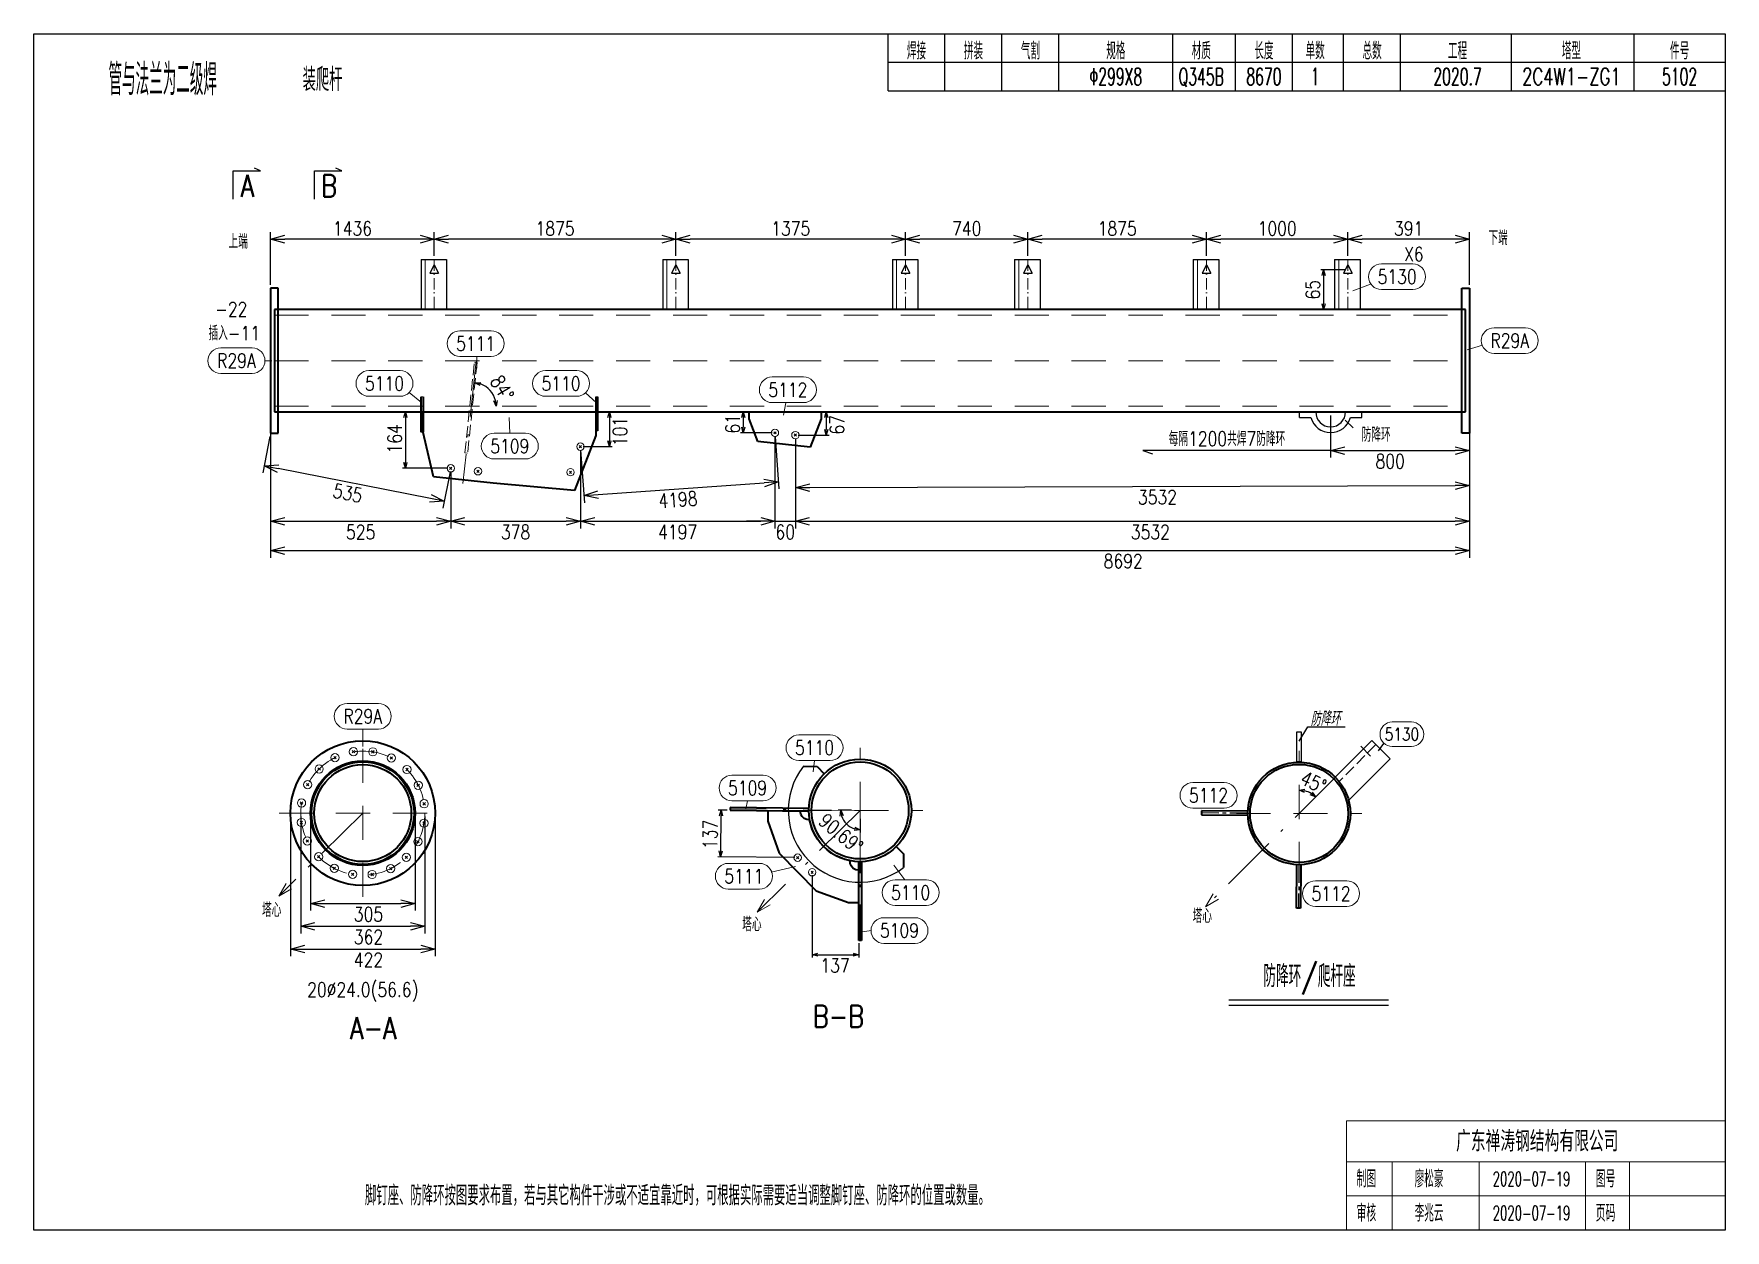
# Model space of a CAD drawing. Extents: x 154981 to 165753, y -86801 to -82885.
# Drawn here: x 156707.1 to 157004.1, y -84766.7 to -84556.7 of the extents above; entities that cross this region are included whole.
import ezdxf
from ezdxf.enums import TextEntityAlignment as Align

# ---------------------------------------------------------------- set-up
doc = ezdxf.new("R2010")
doc.units = 0
doc.header["$MEASUREMENT"] = 0
for name, pattern in [('CENTER', [50.8, 31.75, -6.35, 6.35, -6.35]), ('虚线', [2.75, 2, -0.75]), ('长一点画线', [16.5, 10, -3, 0.5, -3]), ('长虚线', [10, 6, -4])]:
    doc.linetypes.add(name, pattern=pattern)
doc.layers.get('0').update_dxf_attribs({"linetype": 'CONTINUOUS', "lineweight": 25})
doc.layers.get('Defpoints').update_dxf_attribs({"linetype": 'CONTINUOUS'})
doc.layers.add('12', color=7, linetype='CONTINUOUS')
doc.layers.add('4', color=7, linetype='CONTINUOUS', lineweight=25)
doc.layers.add('5', color=7, linetype='CONTINUOUS', lineweight=25)
doc.styles.add('DimFont', font='simplex.shx', dxfattribs={"width": 0.8, "bigfont": 'gbhzfs.shx'})
doc.styles.add('hz', font='txt.shx', dxfattribs={"width": 0.7, "oblique": 12, "bigfont": 'hztxt.shx'})
doc.styles.get("Standard").update_dxf_attribs({"font": 'simplex.shx', "width": 0.7, "height": 3, "bigfont": 'gbhzfs.shx'})
doc.dimstyles.new('DHDxfDimStyleOpen30', dxfattribs={"dimtxt": 2.5, "dimasz": 2.5, "dimexe": 1.25, "dimexo": 0.625, "dimtad": 2, "dimtxsty": 'DimFont', "dimblk": 'OPEN30', "dimblk1": 'OPEN30', "dimblk2": 'OPEN30', "dimcen": 2.5, "dimadec": 0, "dimazin": 0, "dimtfac": 1, "dimtmove": 0, "dimatfit": 3, "dimfxl": 0, "dimarcsym": 0})

msp = doc.modelspace()

# ---------------------------------------------------------------- texts
at = {"color": 7, "style": 'hz', "oblique": 12, "width": 0.7}
msp.add_text('防降环', height=2.5, rotation=0.6067126, dxfattribs=at).set_placement((156933.91295, -84676.75145), align=Align.MIDDLE)
at = {"layer": '4', "color": 1, "linetype": 'Continuous', "lineweight": 25}
for s, height, width, p in [('焊接', 3, 0.7, (156862.11666, -84559.66733)), ('拼装', 3, 0.7, (156872.11666, -84559.66733)), ('气割', 3, 0.7, (156882.11666, -84559.66733)), ('规格', 3, 0.7, (156897.11666, -84559.66733)), ('材质', 3, 0.7, (156912.11666, -84559.66733)), ('长度', 3, 0.7, (156923.11666, -84559.66733)), ('单数', 3, 0.7, (156932.11666, -84559.66733)), ('总数', 3, 0.7, (156942.11666, -84559.66733)), ('工程', 3, 0.7, (156957.11666, -84559.66733)), ('塔型', 3, 0.7, (156977.11666, -84559.66733)), ('件号', 3, 0.6, (156996.11666, -84559.66733)), ('管与法兰为二级焊', 5.5125, 0.6, (156729.7505, -84564.70342)), ('Φ299X8', 3, 0.6, (156897.11666, -84564.16733)), ('Q345B', 3, 0.6, (156912.11666, -84564.16733)), ('8670', 3, 0.6, (156923.11666, -84564.16733)), ('1', 3, 0.6, (156932.11666, -84564.16733)), ('2020.7', 3, 0.6, (156957.11666, -84564.16733)), ('2C4W1-ZG1', 3, 0.7, (156977.11666, -84564.16733)), ('5102', 3, 0.6, (156996.11666, -84564.16733))]:
    msp.add_text(s, height=height, dxfattribs=dict(at, width=width)).set_placement(p, align=Align.MIDDLE_CENTER)
at = {"layer": '4', "color": 1, "linetype": 'Continuous', "lineweight": 13}
msp.add_text('广东禅涛钢结构有限公司', height=3.6, dxfattribs=at).set_placement((156971.11666, -84751.06733), align=Align.MIDDLE_CENTER)
for s, height, width, p in [('制图', 3, 0.8, (156941.11666, -84757.66733)), ('廖松豪', 3, 0.7, (156952.11666, -84757.66733)), ('2020-07-19', 2.5, 0.6, (156970.11666, -84757.66733)), ('图号', 3, 0.8, (156983.11666, -84757.66733)), ('审核', 3, 0.8, (156941.11666, -84763.66733)), ('李兆云', 3, 0.7, (156952.11666, -84763.66733)), ('2020-07-19', 2.5, 0.6, (156970.11666, -84763.66733)), ('页码', 3, 0.8, (156983.11666, -84763.66733))]:
    msp.add_text(s, height=height, dxfattribs=dict(at, width=width)).set_placement(p, align=Align.MIDDLE_CENTER)
at = {"layer": '5', "color": 2, "linetype": 'Continuous', "lineweight": 18, "width": 0.8}
for s, height, p in [('装爬杆', 4.041576, (156757.80663, -84562.66449)), ('A', 3.84912, (156744.65928, -84581.4112)), ('B', 3.84912, (156758.96934, -84581.4112)), ('下端', 2.5, (156964.24608, -84591.21674)), ('上端', 2.5, (156743.00726, -84591.86322)), ('B-B', 3.84912, (156848.42393, -84727.20283)), ('A-A', 3.84912, (156766.74583, -84729.26248)), ('脚钉座、防降环按图要求布置，若与其它构件干涉或不适宜靠近时，可根据实际需要适当调整脚钉座、防降环的位置或数量。', 3.464208, (156820.13801, -84758.85026))]:
    msp.add_text(s, height=height, dxfattribs=at).set_placement(p, align=Align.TOP_CENTER)
at = {"layer": '5', "color": 4, "linetype": 'Continuous', "lineweight": 18, "width": 0.8}
msp.add_text('X6', height=2.5, dxfattribs=at).set_placement((156949.4465, -84595.35086), align=Align.MIDDLE)
at = {"layer": '5', "color": 6, "linetype": 'Continuous', "lineweight": 18, "width": 0.8}
for s, p in [('5130', (156946.50962, -84599.30131)), ('R29A', (156966.28994, -84610.5132)), ('5111', (156784.69846, -84611.04081)), ('R29A', (156742.69846, -84614.04081)), ('5110', (156768.69846, -84618.04081)), ('5110', (156799.69846, -84618.04081)), ('5112', (156839.52642, -84619.15303)), ('5109', (156790.69846, -84629.04081)), ('R29A', (156764.87981, -84676.45961)), ('5110', (156844.20829, -84681.9839)), ('5109', (156832.4478, -84689.04781)), ('5112', (156913.39575, -84690.3486)), ('5111', (156831.80021, -84704.53738)), ('5110', (156861.09403, -84707.40917)), ('5112', (156934.90855, -84707.58522)), ('5109', (156859.12818, -84714.0699))]:
    msp.add_text(s, height=2.5, dxfattribs=at).set_placement(p, align=Align.MIDDLE_CENTER)
at = {"layer": '5', "color": 7, "linetype": 'Continuous', "lineweight": 18, "width": 0.8}
for s, p in [('-22', (156741.79148, -84605.02198)), ('插入-11', (156742.31466, -84609.20498)), ('塔心', (156748.87981, -84710.45961)), ('塔心', (156912.29648, -84711.51478)), ('塔心', (156833.20829, -84712.9839)), ('20%%c24.0(56.6)', (156764.87981, -84724.45961))]:
    msp.add_text(s, height=2.5, dxfattribs=at).set_placement(p, align=Align.MIDDLE_CENTER)
at = {"layer": '5', "color": 2, "linetype": 'Continuous', "lineweight": 18, "width": 0.8}
for s, p in [('每隔1200共焊7防降环', (156916.6391, -84627.61525)), ('防降环', (156942.83428, -84626.90173))]:
    msp.add_text(s, height=2.5, dxfattribs=at).set_placement(p, align=Align.MIDDLE)
for s, height, p in [('5130', 2.2, (156947.34775, -84679.61701)), ('防降环/爬杆座', 3.84912, (156931.13089, -84722.0856))]:
    msp.add_text(s, height=height, dxfattribs=at).set_placement(p, align=Align.MIDDLE_CENTER)

# ---------------------------------------------------------------- blocks, each defined once
blk = doc.blocks.new('_OPEN30')
at = {"color": 0, "linetype": 'ByBlock', "lineweight": -2}
for p, q in [((-1, 0.27), (0, 0)), ((0, 0), (-1, -0.27)), ((0, 0), (-1, 0))]:
    blk.add_line(p, q, dxfattribs=at)
blk = doc.blocks.new('*D99')
at = {"layer": '5', "color": 3, "linetype": 'Continuous', "lineweight": -2}
for p, q in [((156828.89, -84692.95), (156827.31, -84692.93)), ((156827.73, -84700.11), (156827.8, -84693.93)), ((156840.75, -84701.27), (156827.22, -84701.11))]:
    blk.add_line(p, q, dxfattribs=at)
at = {"layer": 'Defpoints', "color": 0, "linetype": 'Continuous'}
for p in [(156827.81, -84692.93), (156829.39, -84692.95), (156841.25, -84701.28)]:
    blk.add_point(p, dxfattribs=at)
at = {"layer": '5', "color": 3, "linetype": 'Continuous', "lineweight": -2}
for p, rotation in [((156827.81, -84692.93), 89.31499313416046), ((156827.72, -84701.11), 269.3149931341604)]:
    blk.add_blockref('_OPEN30', p, dxfattribs=dict(at, rotation=rotation))
at = {"layer": '5', "color": 6, "linetype": 'Continuous', "lineweight": 18, "insert": (156825.89, -84697.2), "char_height": 2.5, "attachment_point": 5, "rotation": 89.315, "line_spacing_factor": 0.6, "style": 'DimFont'}
blk.add_mtext('137', dxfattribs=at)
blk = doc.blocks.new('*D100')
at = {"layer": '5', "color": 3, "linetype": 'Continuous', "lineweight": -2}
for p, q in [((156843.79, -84704.34), (156843.79, -84718.83)), ((156844.79, -84718.33), (156850.97, -84718.33)), ((156851.97, -84716.3), (156851.97, -84718.83))]:
    blk.add_line(p, q, dxfattribs=at)
at = {"layer": 'Defpoints', "color": 0, "linetype": 'Continuous'}
for p in [(156843.79, -84703.84), (156851.97, -84715.8), (156851.97, -84718.33)]:
    blk.add_point(p, dxfattribs=at)
at = {"layer": '5', "color": 3, "linetype": 'Continuous', "lineweight": -2, "rotation": 180}
blk.add_blockref('_OPEN30', (156843.79, -84718.33), dxfattribs=at)
at = {"layer": '5', "color": 3, "linetype": 'Continuous', "lineweight": -2}
blk.add_blockref('_OPEN30', (156851.97, -84718.33), dxfattribs=at)
at = {"layer": '5', "color": 6, "linetype": 'Continuous', "lineweight": 18, "insert": (156847.81, -84720.21), "char_height": 2.5, "attachment_point": 5, "line_spacing_factor": 0.6, "style": 'DimFont'}
blk.add_mtext('137', dxfattribs=at)
blk = doc.blocks.new('*D101')
at = {"layer": '5', "color": 3, "linetype": 'Continuous', "lineweight": -2}
for p, q in [((156850.71, -84692.97), (156848.33, -84692.94)), ((156852.21, -84694.48), (156852.21, -84696.87))]:
    blk.add_line(p, q, dxfattribs=at)
blk.add_arc((156852.21, -84692.98), 3.38, 196.3163, 252.9987, dxfattribs=at)
at = {"layer": 'Defpoints', "color": 0, "linetype": 'Continuous'}
for p in [(156849.27, -84694.65), (156851.21, -84692.97), (156852.21, -84692.98), (156852.21, -84693.98)]:
    blk.add_point(p, dxfattribs=at)
at = {"layer": '5', "color": 3, "linetype": 'Continuous', "lineweight": -2}
for p, rotation in [((156848.83, -84692.94), 97.81564721479997), ((156852.21, -84696.37), 351.4993459213493)]:
    blk.add_blockref('_OPEN30', p, dxfattribs=dict(at, rotation=rotation))
at = {"layer": '5', "color": 6, "linetype": 'Continuous', "lineweight": 18, "insert": (156848.85, -84697.03), "char_height": 2.5, "attachment_point": 5, "rotation": 320.3086, "style": 'DimFont'}
blk.add_mtext('90.69%%d', dxfattribs=at)
blk = doc.blocks.new('板孔21.5')
at = {"layer": '5', "color": 7, "linetype": 'Continuous', "lineweight": 13}
for p, q in [((-0.3, -0.3), (0.3, 0.3)), ((0.3, -0.3), (-0.3, 0.3))]:
    blk.add_line(p, q, dxfattribs=at)
blk.add_circle((0, 0), 1, dxfattribs=at)
blk = doc.blocks.new('*D102')
at = {"layer": '5', "color": 134, "linetype": 'Continuous', "lineweight": -2}
for p, q in [((156753.98, -84694.08), (156753.98, -84714.58)), ((156775.78, -84694.08), (156775.78, -84714.58)), ((156756.48, -84713.33), (156773.28, -84713.33))]:
    blk.add_line(p, q, dxfattribs=at)
at = {"layer": 'Defpoints', "color": 0, "linetype": 'Continuous'}
for p in [(156753.98, -84693.46), (156775.78, -84693.46), (156775.78, -84713.33)]:
    blk.add_point(p, dxfattribs=at)
at = {"layer": '5', "color": 134, "linetype": 'Continuous', "lineweight": -2, "xscale": 2.5, "yscale": 2.5, "zscale": 2.5, "rotation": 180}
blk.add_blockref('_OPEN30', (156753.98, -84713.33), dxfattribs=at)
at = {"layer": '5', "color": 134, "linetype": 'Continuous', "lineweight": -2, "xscale": 2.5, "yscale": 2.5, "zscale": 2.5}
blk.add_blockref('_OPEN30', (156775.78, -84713.33), dxfattribs=at)
at = {"layer": '5', "color": 134, "linetype": 'Continuous', "lineweight": 18, "insert": (156765.88, -84715.21), "char_height": 2.5, "attachment_point": 5, "line_spacing_factor": 0.6, "style": 'DimFont'}
blk.add_mtext('362', dxfattribs=at)
blk = doc.blocks.new('*D103')
at = {"layer": '5', "color": 134, "linetype": 'Continuous', "lineweight": -2}
for p, q in [((156755.7, -84694.08), (156755.7, -84710.58)), ((156774.06, -84694.08), (156774.06, -84710.58)), ((156758.2, -84709.33), (156771.56, -84709.33))]:
    blk.add_line(p, q, dxfattribs=at)
at = {"layer": 'Defpoints', "color": 0, "linetype": 'Continuous'}
for p in [(156755.7, -84693.46), (156774.06, -84693.46), (156774.06, -84709.33)]:
    blk.add_point(p, dxfattribs=at)
at = {"layer": '5', "color": 134, "linetype": 'Continuous', "lineweight": -2, "xscale": 2.5, "yscale": 2.5, "zscale": 2.5, "rotation": 180}
blk.add_blockref('_OPEN30', (156755.7, -84709.33), dxfattribs=at)
at = {"layer": '5', "color": 134, "linetype": 'Continuous', "lineweight": -2, "xscale": 2.5, "yscale": 2.5, "zscale": 2.5}
blk.add_blockref('_OPEN30', (156774.06, -84709.33), dxfattribs=at)
at = {"layer": '5', "color": 134, "linetype": 'Continuous', "lineweight": 18, "insert": (156765.88, -84711.21), "char_height": 2.5, "attachment_point": 5, "line_spacing_factor": 0.6, "style": 'DimFont'}
blk.add_mtext('305', dxfattribs=at)
blk = doc.blocks.new('*D104')
at = {"layer": '5', "color": 134, "linetype": 'Continuous', "lineweight": -2}
for p, q in [((156752.18, -84694.08), (156752.18, -84718.58)), ((156777.58, -84694.08), (156777.58, -84718.58)), ((156754.68, -84717.33), (156775.08, -84717.33))]:
    blk.add_line(p, q, dxfattribs=at)
at = {"layer": 'Defpoints', "color": 0, "linetype": 'Continuous'}
for p in [(156752.18, -84693.46), (156777.58, -84693.46), (156777.58, -84717.33)]:
    blk.add_point(p, dxfattribs=at)
at = {"layer": '5', "color": 134, "linetype": 'Continuous', "lineweight": -2, "xscale": 2.5, "yscale": 2.5, "zscale": 2.5, "rotation": 180}
blk.add_blockref('_OPEN30', (156752.18, -84717.33), dxfattribs=at)
at = {"layer": '5', "color": 134, "linetype": 'Continuous', "lineweight": -2, "xscale": 2.5, "yscale": 2.5, "zscale": 2.5}
blk.add_blockref('_OPEN30', (156777.58, -84717.33), dxfattribs=at)
at = {"layer": '5', "color": 134, "linetype": 'Continuous', "lineweight": 18, "insert": (156765.88, -84719.21), "char_height": 2.5, "attachment_point": 5, "line_spacing_factor": 0.6, "style": 'DimFont'}
blk.add_mtext('422', dxfattribs=at)
blk = doc.blocks.new('板孔默认')
at = {"layer": '5', "color": 7, "linetype": 'Continuous', "lineweight": 13}
for p, q in [((-0.3, -0.3), (0.3, 0.3)), ((0.3, -0.3), (-0.3, 0.3))]:
    blk.add_line(p, q, dxfattribs=at)
blk.add_circle((0, 0), 1, dxfattribs=at)
blk = doc.blocks.new('*D105')
at = {"layer": '5', "color": 3, "linetype": 'Continuous', "lineweight": -2}
for p, q in [((156959.2, -84614.67), (156959.2, -84643.49)), ((156840.85, -84627.73), (156840.85, -84643.49)), ((156843.35, -84642.24), (156956.7, -84642.24))]:
    blk.add_line(p, q, dxfattribs=at)
at = {"layer": 'Defpoints', "color": 0, "linetype": 'Continuous'}
for p in [(156959.2, -84614.04), (156840.85, -84627.1), (156959.2, -84642.24)]:
    blk.add_point(p, dxfattribs=at)
at = {"layer": '5', "color": 3, "linetype": 'Continuous', "lineweight": -2, "xscale": 2.5, "yscale": 2.5, "zscale": 2.5, "rotation": 180}
blk.add_blockref('_OPEN30', (156840.85, -84642.24), dxfattribs=at)
at = {"layer": '5', "color": 3, "linetype": 'Continuous', "lineweight": -2, "xscale": 2.5, "yscale": 2.5, "zscale": 2.5}
blk.add_blockref('_OPEN30', (156959.2, -84642.24), dxfattribs=at)
at = {"layer": '5', "color": 6, "linetype": 'Continuous', "lineweight": 18, "insert": (156903.18, -84644.12), "char_height": 2.5, "attachment_point": 5, "line_spacing_factor": 0.6, "style": 'DimFont'}
blk.add_mtext('3532', dxfattribs=at)
blk = doc.blocks.new('*D106')
at = {"layer": '5', "color": 3, "linetype": 'Continuous', "lineweight": -2}
for p, q in [((156837.26, -84627.34), (156837.26, -84643.49)), ((156840.85, -84627.73), (156840.85, -84643.49)), ((156834.76, -84642.24), (156832.26, -84642.24)), ((156837.26, -84642.24), (156840.85, -84642.24)), ((156843.35, -84642.24), (156845.85, -84642.24))]:
    blk.add_line(p, q, dxfattribs=at)
at = {"layer": 'Defpoints', "color": 0, "linetype": 'Continuous'}
for p in [(156837.26, -84626.71), (156840.85, -84627.1), (156840.85, -84642.24)]:
    blk.add_point(p, dxfattribs=at)
at = {"layer": '5', "color": 3, "linetype": 'Continuous', "lineweight": -2, "xscale": 2.5, "yscale": 2.5, "zscale": 2.5}
blk.add_blockref('_OPEN30', (156837.26, -84642.24), dxfattribs=at)
at = {"layer": '5', "color": 3, "linetype": 'Continuous', "lineweight": -2, "xscale": 2.5, "yscale": 2.5, "zscale": 2.5, "rotation": 180}
blk.add_blockref('_OPEN30', (156840.85, -84642.24), dxfattribs=at)
at = {"layer": '5', "color": 6, "linetype": 'Continuous', "lineweight": 18, "insert": (156839.06, -84644.12), "char_height": 2.5, "attachment_point": 5, "line_spacing_factor": 0.6, "style": 'DimFont'}
blk.add_mtext('60', dxfattribs=at)
blk = doc.blocks.new('*D107')
at = {"layer": '5', "color": 3, "linetype": 'Continuous', "lineweight": -2}
for p, q in [((156803.1, -84629.76), (156803.1, -84643.49)), ((156837.26, -84627.34), (156837.26, -84643.49)), ((156805.6, -84642.24), (156834.76, -84642.24))]:
    blk.add_line(p, q, dxfattribs=at)
at = {"layer": 'Defpoints', "color": 0, "linetype": 'Continuous'}
for p in [(156837.26, -84626.71), (156803.1, -84629.13), (156837.26, -84642.24)]:
    blk.add_point(p, dxfattribs=at)
at = {"layer": '5', "color": 3, "linetype": 'Continuous', "lineweight": -2, "xscale": 2.5, "yscale": 2.5, "zscale": 2.5, "rotation": 180}
blk.add_blockref('_OPEN30', (156803.1, -84642.24), dxfattribs=at)
at = {"layer": '5', "color": 3, "linetype": 'Continuous', "lineweight": -2, "xscale": 2.5, "yscale": 2.5, "zscale": 2.5}
blk.add_blockref('_OPEN30', (156837.26, -84642.24), dxfattribs=at)
at = {"layer": '5', "color": 6, "linetype": 'Continuous', "lineweight": 18, "insert": (156820.18, -84644.12), "char_height": 2.5, "attachment_point": 5, "line_spacing_factor": 0.6, "style": 'DimFont'}
blk.add_mtext('4197', dxfattribs=at)
blk = doc.blocks.new('*D108')
at = {"layer": '5', "color": 3, "linetype": 'Continuous', "lineweight": -2}
for p, q in [((156803.1, -84629.76), (156803.1, -84643.49)), ((156780.33, -84633.55), (156780.33, -84643.49)), ((156782.83, -84642.24), (156800.6, -84642.24))]:
    blk.add_line(p, q, dxfattribs=at)
at = {"layer": 'Defpoints', "color": 0, "linetype": 'Continuous'}
for p in [(156803.1, -84629.13), (156780.33, -84632.93), (156803.1, -84642.24)]:
    blk.add_point(p, dxfattribs=at)
at = {"layer": '5', "color": 3, "linetype": 'Continuous', "lineweight": -2, "xscale": 2.5, "yscale": 2.5, "zscale": 2.5, "rotation": 180}
blk.add_blockref('_OPEN30', (156780.33, -84642.24), dxfattribs=at)
at = {"layer": '5', "color": 3, "linetype": 'Continuous', "lineweight": -2, "xscale": 2.5, "yscale": 2.5, "zscale": 2.5}
blk.add_blockref('_OPEN30', (156803.1, -84642.24), dxfattribs=at)
at = {"layer": '5', "color": 6, "linetype": 'Continuous', "lineweight": 18, "insert": (156791.71, -84644.12), "char_height": 2.5, "attachment_point": 5, "line_spacing_factor": 0.6, "style": 'DimFont'}
blk.add_mtext('378', dxfattribs=at)
blk = doc.blocks.new('*D109')
at = {"layer": '5', "color": 3, "linetype": 'Continuous', "lineweight": -2}
for p, q in [((156748.7, -84614.67), (156748.7, -84643.49)), ((156780.33, -84633.55), (156780.33, -84643.49)), ((156751.2, -84642.24), (156777.83, -84642.24))]:
    blk.add_line(p, q, dxfattribs=at)
at = {"layer": 'Defpoints', "color": 0, "linetype": 'Continuous'}
for p in [(156748.7, -84614.04), (156780.33, -84632.93), (156780.33, -84642.24)]:
    blk.add_point(p, dxfattribs=at)
at = {"layer": '5', "color": 3, "linetype": 'Continuous', "lineweight": -2, "xscale": 2.5, "yscale": 2.5, "zscale": 2.5, "rotation": 180}
blk.add_blockref('_OPEN30', (156748.7, -84642.24), dxfattribs=at)
at = {"layer": '5', "color": 3, "linetype": 'Continuous', "lineweight": -2, "xscale": 2.5, "yscale": 2.5, "zscale": 2.5}
blk.add_blockref('_OPEN30', (156780.33, -84642.24), dxfattribs=at)
at = {"layer": '5', "color": 6, "linetype": 'Continuous', "lineweight": 18, "insert": (156764.51, -84644.12), "char_height": 2.5, "attachment_point": 5, "line_spacing_factor": 0.6, "style": 'DimFont'}
blk.add_mtext('525', dxfattribs=at)
blk = doc.blocks.new('*D110')
at = {"layer": '5', "color": 3, "linetype": 'Continuous', "lineweight": -2}
for p, q in [((156748.7, -84614.67), (156748.7, -84648.62)), ((156959.2, -84614.67), (156959.2, -84648.62)), ((156751.2, -84647.37), (156956.7, -84647.37))]:
    blk.add_line(p, q, dxfattribs=at)
at = {"layer": 'Defpoints', "color": 0, "linetype": 'Continuous'}
for p in [(156748.7, -84614.04), (156959.2, -84614.04), (156959.2, -84647.37)]:
    blk.add_point(p, dxfattribs=at)
at = {"layer": '5', "color": 3, "linetype": 'Continuous', "lineweight": -2, "xscale": 2.5, "yscale": 2.5, "zscale": 2.5, "rotation": 180}
blk.add_blockref('_OPEN30', (156748.7, -84647.37), dxfattribs=at)
at = {"layer": '5', "color": 3, "linetype": 'Continuous', "lineweight": -2, "xscale": 2.5, "yscale": 2.5, "zscale": 2.5}
blk.add_blockref('_OPEN30', (156959.2, -84647.37), dxfattribs=at)
at = {"layer": '5', "color": 6, "linetype": 'Continuous', "lineweight": 18, "insert": (156898.41, -84649.24), "char_height": 2.5, "attachment_point": 5, "line_spacing_factor": 0.6, "style": 'DimFont'}
blk.add_mtext('8692', dxfattribs=at)
blk = doc.blocks.new('*D111')
at = {"layer": '5', "color": 3, "linetype": 'Continuous', "lineweight": -2}
for p, q in [((156803.14, -84629.75), (156803.79, -84638.98)), ((156837.3, -84627.33), (156837.96, -84636.56)), ((156806.2, -84637.56), (156835.38, -84635.49))]:
    blk.add_line(p, q, dxfattribs=at)
at = {"layer": 'Defpoints', "color": 0, "linetype": 'Continuous'}
for p in [(156837.26, -84626.71), (156803.1, -84629.13), (156837.87, -84635.31)]:
    blk.add_point(p, dxfattribs=at)
at = {"layer": '5', "color": 3, "linetype": 'Continuous', "lineweight": -2, "xscale": 2.5, "yscale": 2.5, "zscale": 2.5}
for p, rotation in [((156837.87, -84635.31), 4.051713758535356), ((156803.71, -84637.73), 184.0517137585354)]:
    blk.add_blockref('_OPEN30', p, dxfattribs=dict(at, rotation=rotation))
at = {"layer": '5', "color": 6, "linetype": 'Continuous', "lineweight": 18, "insert": (156820.22, -84638.44), "char_height": 2.5, "attachment_point": 5, "rotation": 4.0517, "line_spacing_factor": 0.6, "style": 'DimFont'}
blk.add_mtext('4198', dxfattribs=at)
blk = doc.blocks.new('*D112')
at = {"layer": '5', "color": 3, "linetype": 'Continuous', "lineweight": -2}
for p, q in [((156841.35, -84623.04), (156846.78, -84623.04)), ((156846.28, -84624.04), (156846.28, -84626.1)), ((156841.35, -84627.1), (156846.78, -84627.1))]:
    blk.add_line(p, q, dxfattribs=at)
at = {"layer": 'Defpoints', "color": 0, "linetype": 'Continuous'}
for p in [(156840.85, -84623.04), (156840.85, -84627.1), (156846.28, -84627.1)]:
    blk.add_point(p, dxfattribs=at)
at = {"layer": '5', "color": 3, "linetype": 'Continuous', "lineweight": -2}
for p, rotation in [((156846.28, -84623.04), 90), ((156846.28, -84627.1), 270)]:
    blk.add_blockref('_OPEN30', p, dxfattribs=dict(at, rotation=rotation))
at = {"layer": '5', "color": 6, "linetype": 'Continuous', "lineweight": 18, "insert": (156848.16, -84625.29), "char_height": 2.5, "attachment_point": 5, "rotation": 90, "line_spacing_factor": 0.6, "style": 'DimFont'}
blk.add_mtext('67', dxfattribs=at)
blk = doc.blocks.new('*D113')
at = {"layer": '5', "color": 3, "linetype": 'Continuous', "lineweight": -2}
for p, q in [((156836.76, -84623.04), (156831.19, -84623.04)), ((156831.69, -84624.04), (156831.69, -84625.71)), ((156836.76, -84626.71), (156831.19, -84626.71))]:
    blk.add_line(p, q, dxfattribs=at)
at = {"layer": 'Defpoints', "color": 0, "linetype": 'Continuous'}
for p in [(156837.26, -84623.04), (156831.69, -84626.71), (156837.26, -84626.71)]:
    blk.add_point(p, dxfattribs=at)
at = {"layer": '5', "color": 3, "linetype": 'Continuous', "lineweight": -2}
for p, rotation in [((156831.69, -84623.04), 90), ((156831.69, -84626.71), 270)]:
    blk.add_blockref('_OPEN30', p, dxfattribs=dict(at, rotation=rotation))
at = {"layer": '5', "color": 6, "linetype": 'Continuous', "lineweight": 18, "insert": (156829.82, -84625.12), "char_height": 2.5, "attachment_point": 5, "rotation": 90, "line_spacing_factor": 0.6, "style": 'DimFont'}
blk.add_mtext('61', dxfattribs=at)
blk = doc.blocks.new('*D114')
at = {"layer": '5', "color": 3, "linetype": 'Continuous', "lineweight": -2}
for p, q in [((156803.6, -84623.04), (156808.68, -84623.04)), ((156808.18, -84624.04), (156808.18, -84628.13)), ((156803.6, -84629.13), (156808.68, -84629.13))]:
    blk.add_line(p, q, dxfattribs=at)
at = {"layer": 'Defpoints', "color": 0, "linetype": 'Continuous'}
for p in [(156803.1, -84623.04), (156803.1, -84629.13), (156808.18, -84629.13)]:
    blk.add_point(p, dxfattribs=at)
at = {"layer": '5', "color": 3, "linetype": 'Continuous', "lineweight": -2}
for p, rotation in [((156808.18, -84623.04), 90), ((156808.18, -84629.13), 270)]:
    blk.add_blockref('_OPEN30', p, dxfattribs=dict(at, rotation=rotation))
at = {"layer": '5', "color": 6, "linetype": 'Continuous', "lineweight": 18, "insert": (156810.06, -84626.47), "char_height": 2.5, "attachment_point": 5, "rotation": 90, "line_spacing_factor": 0.6, "style": 'DimFont'}
blk.add_mtext('101', dxfattribs=at)
blk = doc.blocks.new('*D115')
at = {"layer": '5', "color": 3, "linetype": 'Continuous', "lineweight": -2}
for p, q in [((156779.83, -84623.04), (156771.86, -84623.04)), ((156772.36, -84624.04), (156772.36, -84631.93)), ((156779.83, -84632.93), (156771.86, -84632.93))]:
    blk.add_line(p, q, dxfattribs=at)
at = {"layer": 'Defpoints', "color": 0, "linetype": 'Continuous'}
for p in [(156780.33, -84623.04), (156772.36, -84632.93), (156780.33, -84632.93)]:
    blk.add_point(p, dxfattribs=at)
at = {"layer": '5', "color": 3, "linetype": 'Continuous', "lineweight": -2}
for p, rotation in [((156772.36, -84623.04), 90), ((156772.36, -84632.93), 270)]:
    blk.add_blockref('_OPEN30', p, dxfattribs=dict(at, rotation=rotation))
at = {"layer": '5', "color": 6, "linetype": 'Continuous', "lineweight": 18, "insert": (156770.48, -84627.75), "char_height": 2.5, "attachment_point": 5, "rotation": 90, "line_spacing_factor": 0.6, "style": 'DimFont'}
blk.add_mtext('164', dxfattribs=at)
blk = doc.blocks.new('*D116')
at = {"layer": '5', "color": 3, "linetype": 'Continuous', "lineweight": -2}
for p, q in [((156840.85, -84627.73), (156840.88, -84637.57)), ((156959.21, -84627.37), (156959.24, -84637.21)), ((156843.38, -84636.31), (156956.73, -84635.96))]:
    blk.add_line(p, q, dxfattribs=at)
at = {"layer": 'Defpoints', "color": 0, "linetype": 'Continuous'}
for p in [(156840.85, -84627.1), (156959.2, -84626.74), (156959.23, -84635.96)]:
    blk.add_point(p, dxfattribs=at)
at = {"layer": '5', "color": 3, "linetype": 'Continuous', "lineweight": -2, "xscale": 2.5, "yscale": 2.5, "zscale": 2.5}
for p, rotation in [((156840.88, -84636.32), 180.1743295471083), ((156959.23, -84635.96), 0.1743295471082529)]:
    blk.add_blockref('_OPEN30', p, dxfattribs=dict(at, rotation=rotation))
at = {"layer": '5', "color": 6, "linetype": 'Continuous', "lineweight": 18, "insert": (156904.43, -84638), "char_height": 2.5, "attachment_point": 5, "rotation": 0.1743, "line_spacing_factor": 0.6, "style": 'DimFont'}
blk.add_mtext('3532', dxfattribs=at)
blk = doc.blocks.new('*D117')
at = {"layer": '5', "color": 3, "linetype": 'Continuous', "lineweight": -2}
for p, q in [((156748.58, -84627.36), (156747.33, -84633.74)), ((156776.75, -84638.22), (156750.02, -84632.99)), ((156780.21, -84633.54), (156778.96, -84639.92))]:
    blk.add_line(p, q, dxfattribs=at)
at = {"layer": 'Defpoints', "color": 0, "linetype": 'Continuous'}
for p in [(156748.7, -84626.74), (156747.57, -84632.51), (156780.33, -84632.93)]:
    blk.add_point(p, dxfattribs=at)
at = {"layer": '5', "color": 3, "linetype": 'Continuous', "lineweight": -2, "xscale": 2.5, "yscale": 2.5, "zscale": 2.5}
for p, rotation in [((156747.57, -84632.51), 168.9350544070028), ((156779.2, -84638.7), 348.9350544070028)]:
    blk.add_blockref('_OPEN30', p, dxfattribs=dict(at, rotation=rotation))
at = {"layer": '5', "color": 6, "linetype": 'Continuous', "lineweight": 18, "insert": (156762.24, -84637.29), "char_height": 2.5, "attachment_point": 5, "rotation": 348.9351, "line_spacing_factor": 0.6, "style": 'DimFont'}
blk.add_mtext('535', dxfattribs=at)
blk = doc.blocks.new('*D936')
at = {"layer": '5', "color": 3, "linetype": 'Continuous', "lineweight": -2}
for p, q in [((156937.36, -84598.11), (156933.09, -84598.11)), ((156933.59, -84599.11), (156933.59, -84604.04)), ((156935.04, -84605.04), (156933.09, -84605.04))]:
    blk.add_line(p, q, dxfattribs=at)
at = {"layer": 'Defpoints', "color": 0, "linetype": 'Continuous'}
for p in [(156937.86, -84598.11), (156933.59, -84605.04), (156935.54, -84605.04)]:
    blk.add_point(p, dxfattribs=at)
at = {"layer": '5', "color": 3, "linetype": 'Continuous', "lineweight": -2}
for p, rotation in [((156933.59, -84598.11), 90), ((156933.59, -84605.04), 270)]:
    blk.add_blockref('_OPEN30', p, dxfattribs=dict(at, rotation=rotation))
at = {"layer": '5', "color": 6, "linetype": 'Continuous', "lineweight": 18, "insert": (156931.71, -84601.58), "char_height": 2.5, "attachment_point": 5, "rotation": 90, "style": 'DimFont'}
blk.add_mtext('65', dxfattribs=at)
blk = doc.blocks.new('*D940')
at = {"layer": '5', "color": 3, "linetype": 'Continuous', "lineweight": -2}
for p, q in [((156819.87, -84595.63), (156819.87, -84591.46)), ((156860.2, -84595.63), (156860.2, -84591.46)), ((156857.7, -84592.71), (156822.37, -84592.71))]:
    blk.add_line(p, q, dxfattribs=at)
at = {"layer": 'Defpoints', "color": 0, "linetype": 'Continuous'}
for p in [(156819.87, -84592.71), (156819.87, -84596.26), (156860.2, -84596.26)]:
    blk.add_point(p, dxfattribs=at)
at = {"layer": '5', "color": 3, "linetype": 'Continuous', "lineweight": -2, "xscale": 2.5, "yscale": 2.5, "zscale": 2.5, "rotation": 180}
blk.add_blockref('_OPEN30', (156819.87, -84592.71), dxfattribs=at)
at = {"layer": '5', "color": 3, "linetype": 'Continuous', "lineweight": -2, "xscale": 2.5, "yscale": 2.5, "zscale": 2.5}
blk.add_blockref('_OPEN30', (156860.2, -84592.71), dxfattribs=at)
at = {"layer": '5', "color": 6, "linetype": 'Continuous', "lineweight": 18, "insert": (156840.03, -84590.83), "char_height": 2.5, "attachment_point": 5, "style": 'DimFont'}
blk.add_mtext('1375', dxfattribs=at)
blk = doc.blocks.new('*D939')
at = {"layer": '5', "color": 3, "linetype": 'Continuous', "lineweight": -2}
for p, q in [((156860.2, -84595.63), (156860.2, -84591.46)), ((156881.67, -84595.63), (156881.67, -84591.46)), ((156879.17, -84592.71), (156862.7, -84592.71))]:
    blk.add_line(p, q, dxfattribs=at)
at = {"layer": 'Defpoints', "color": 0, "linetype": 'Continuous'}
for p in [(156860.2, -84592.71), (156860.2, -84596.26), (156881.67, -84596.26)]:
    blk.add_point(p, dxfattribs=at)
at = {"layer": '5', "color": 3, "linetype": 'Continuous', "lineweight": -2, "xscale": 2.5, "yscale": 2.5, "zscale": 2.5, "rotation": 180}
blk.add_blockref('_OPEN30', (156860.2, -84592.71), dxfattribs=at)
at = {"layer": '5', "color": 3, "linetype": 'Continuous', "lineweight": -2, "xscale": 2.5, "yscale": 2.5, "zscale": 2.5}
blk.add_blockref('_OPEN30', (156881.67, -84592.71), dxfattribs=at)
at = {"layer": '5', "color": 6, "linetype": 'Continuous', "lineweight": 18, "insert": (156870.93, -84590.83), "char_height": 2.5, "attachment_point": 5, "style": 'DimFont'}
blk.add_mtext('740', dxfattribs=at)
blk = doc.blocks.new('*D938')
at = {"layer": '5', "color": 3, "linetype": 'Continuous', "lineweight": -2}
for p, q in [((156934.84, -84623.67), (156934.84, -84631.06)), ((156937.34, -84629.81), (156956.7, -84629.81)), ((156959.2, -84627.37), (156959.2, -84631.06))]:
    blk.add_line(p, q, dxfattribs=at)
at = {"layer": 'Defpoints', "color": 0, "linetype": 'Continuous'}
for p in [(156934.84, -84623.04), (156959.2, -84626.74), (156959.2, -84629.81)]:
    blk.add_point(p, dxfattribs=at)
at = {"layer": '5', "color": 3, "linetype": 'Continuous', "lineweight": -2, "xscale": 2.5, "yscale": 2.5, "zscale": 2.5, "rotation": 180}
blk.add_blockref('_OPEN30', (156934.84, -84629.81), dxfattribs=at)
at = {"layer": '5', "color": 3, "linetype": 'Continuous', "lineweight": -2, "xscale": 2.5, "yscale": 2.5, "zscale": 2.5}
blk.add_blockref('_OPEN30', (156959.2, -84629.81), dxfattribs=at)
at = {"layer": '5', "color": 6, "linetype": 'Continuous', "lineweight": 18, "insert": (156945.29, -84631.69), "char_height": 2.5, "attachment_point": 5, "style": 'DimFont'}
blk.add_mtext('800', dxfattribs=at)
blk = doc.blocks.new('*D937')
at = {"layer": '5', "color": 3, "linetype": 'Continuous', "lineweight": -2}
for p, q in [((156937.86, -84595.63), (156937.86, -84591.46)), ((156959.2, -84600.71), (156959.2, -84591.46)), ((156956.7, -84592.71), (156940.36, -84592.71))]:
    blk.add_line(p, q, dxfattribs=at)
at = {"layer": 'Defpoints', "color": 0, "linetype": 'Continuous'}
for p in [(156937.86, -84592.71), (156937.86, -84596.26), (156959.2, -84601.34)]:
    blk.add_point(p, dxfattribs=at)
at = {"layer": '5', "color": 3, "linetype": 'Continuous', "lineweight": -2, "xscale": 2.5, "yscale": 2.5, "zscale": 2.5, "rotation": 180}
blk.add_blockref('_OPEN30', (156937.86, -84592.71), dxfattribs=at)
at = {"layer": '5', "color": 3, "linetype": 'Continuous', "lineweight": -2, "xscale": 2.5, "yscale": 2.5, "zscale": 2.5}
blk.add_blockref('_OPEN30', (156959.2, -84592.71), dxfattribs=at)
at = {"layer": '5', "color": 6, "linetype": 'Continuous', "lineweight": 18, "insert": (156948.53, -84590.83), "char_height": 2.5, "attachment_point": 5, "style": 'DimFont'}
blk.add_mtext('391', dxfattribs=at)
blk = doc.blocks.new('*D935')
at = {"layer": '5', "color": 3, "linetype": 'Continuous', "lineweight": -2}
for p, q in [((156881.67, -84595.63), (156881.67, -84591.46)), ((156913.03, -84595.63), (156913.03, -84591.46)), ((156910.53, -84592.71), (156884.17, -84592.71))]:
    blk.add_line(p, q, dxfattribs=at)
at = {"layer": 'Defpoints', "color": 0, "linetype": 'Continuous'}
for p in [(156881.67, -84592.71), (156881.67, -84596.26), (156913.03, -84596.26)]:
    blk.add_point(p, dxfattribs=at)
at = {"layer": '5', "color": 3, "linetype": 'Continuous', "lineweight": -2, "xscale": 2.5, "yscale": 2.5, "zscale": 2.5, "rotation": 180}
blk.add_blockref('_OPEN30', (156881.67, -84592.71), dxfattribs=at)
at = {"layer": '5', "color": 3, "linetype": 'Continuous', "lineweight": -2, "xscale": 2.5, "yscale": 2.5, "zscale": 2.5}
blk.add_blockref('_OPEN30', (156913.03, -84592.71), dxfattribs=at)
at = {"layer": '5', "color": 6, "linetype": 'Continuous', "lineweight": 18, "insert": (156897.35, -84590.83), "char_height": 2.5, "attachment_point": 5, "style": 'DimFont'}
blk.add_mtext('1875', dxfattribs=at)
blk = doc.blocks.new('*D934')
at = {"layer": '5', "color": 3, "linetype": 'Continuous', "lineweight": -2}
for p, q in [((156913.03, -84595.63), (156913.03, -84591.46)), ((156937.86, -84595.63), (156937.86, -84591.46)), ((156935.36, -84592.71), (156915.53, -84592.71))]:
    blk.add_line(p, q, dxfattribs=at)
at = {"layer": 'Defpoints', "color": 0, "linetype": 'Continuous'}
for p in [(156913.03, -84592.71), (156913.03, -84596.26), (156937.86, -84596.26)]:
    blk.add_point(p, dxfattribs=at)
at = {"layer": '5', "color": 3, "linetype": 'Continuous', "lineweight": -2, "xscale": 2.5, "yscale": 2.5, "zscale": 2.5, "rotation": 180}
blk.add_blockref('_OPEN30', (156913.03, -84592.71), dxfattribs=at)
at = {"layer": '5', "color": 3, "linetype": 'Continuous', "lineweight": -2, "xscale": 2.5, "yscale": 2.5, "zscale": 2.5}
blk.add_blockref('_OPEN30', (156937.86, -84592.71), dxfattribs=at)
at = {"layer": '5', "color": 6, "linetype": 'Continuous', "lineweight": 18, "insert": (156925.45, -84590.83), "char_height": 2.5, "attachment_point": 5, "style": 'DimFont'}
blk.add_mtext('1000', dxfattribs=at)
blk = doc.blocks.new('*D941')
at = {"layer": '5', "color": 3, "linetype": 'Continuous', "lineweight": -2}
for p, q in [((156777.43, -84595.63), (156777.43, -84591.46)), ((156819.87, -84595.63), (156819.87, -84591.46)), ((156817.37, -84592.71), (156779.93, -84592.71))]:
    blk.add_line(p, q, dxfattribs=at)
at = {"layer": 'Defpoints', "color": 0, "linetype": 'Continuous'}
for p in [(156777.43, -84592.71), (156777.43, -84596.26), (156819.87, -84596.26)]:
    blk.add_point(p, dxfattribs=at)
at = {"layer": '5', "color": 3, "linetype": 'Continuous', "lineweight": -2, "xscale": 2.5, "yscale": 2.5, "zscale": 2.5, "rotation": 180}
blk.add_blockref('_OPEN30', (156777.43, -84592.71), dxfattribs=at)
at = {"layer": '5', "color": 3, "linetype": 'Continuous', "lineweight": -2, "xscale": 2.5, "yscale": 2.5, "zscale": 2.5}
blk.add_blockref('_OPEN30', (156819.87, -84592.71), dxfattribs=at)
at = {"layer": '5', "color": 6, "linetype": 'Continuous', "lineweight": 18, "insert": (156798.65, -84590.83), "char_height": 2.5, "attachment_point": 5, "style": 'DimFont'}
blk.add_mtext('1875', dxfattribs=at)
blk = doc.blocks.new('*D942')
at = {"layer": '5', "color": 3, "linetype": 'Continuous', "lineweight": -2}
for p, q in [((156748.7, -84600.71), (156748.7, -84591.46)), ((156777.43, -84595.63), (156777.43, -84591.46)), ((156774.93, -84592.71), (156751.2, -84592.71))]:
    blk.add_line(p, q, dxfattribs=at)
at = {"layer": 'Defpoints', "color": 0, "linetype": 'Continuous'}
for p in [(156748.7, -84592.71), (156777.43, -84596.26), (156748.7, -84601.34)]:
    blk.add_point(p, dxfattribs=at)
at = {"layer": '5', "color": 3, "linetype": 'Continuous', "lineweight": -2, "xscale": 2.5, "yscale": 2.5, "zscale": 2.5, "rotation": 180}
blk.add_blockref('_OPEN30', (156748.7, -84592.71), dxfattribs=at)
at = {"layer": '5', "color": 3, "linetype": 'Continuous', "lineweight": -2, "xscale": 2.5, "yscale": 2.5, "zscale": 2.5}
blk.add_blockref('_OPEN30', (156777.43, -84592.71), dxfattribs=at)
at = {"layer": '5', "color": 6, "linetype": 'Continuous', "lineweight": 18, "insert": (156763.07, -84590.83), "char_height": 2.5, "attachment_point": 5, "style": 'DimFont'}
blk.add_mtext('1436', dxfattribs=at)
blk = doc.blocks.new('*D943')
at = {"layer": '5', "color": 3, "linetype": 'Continuous', "lineweight": -2}
blk.add_arc((156929.3, -84693.51), 4.08, 59.0079, 75.9241, dxfattribs=at)
at = {"layer": 'Defpoints', "color": 0, "linetype": 'Continuous'}
for p in [(156929.3, -84682.51), (156935.67, -84687.16), (156930.35, -84689.57), (156929.3, -84704.51), (156912.89, -84709.88)]:
    blk.add_point(p, dxfattribs=at)
at = {"layer": '5', "color": 3, "linetype": 'Continuous', "lineweight": -2}
for p, rotation in [((156929.3, -84689.43), 172.9620574050314), ((156932.19, -84690.63), 321.9699356711776)]:
    blk.add_blockref('_OPEN30', p, dxfattribs=dict(at, rotation=rotation))
at = {"layer": '5', "color": 6, "linetype": 'Continuous', "lineweight": 18, "insert": (156931.82, -84688.05), "char_height": 2.5, "attachment_point": 5, "rotation": 335.2597, "style": 'DimFont'}
blk.add_mtext('45°', dxfattribs=at)
blk = doc.blocks.new('*D944')
at = {"layer": '5', "color": 3, "linetype": 'Continuous', "lineweight": -2}
blk.add_arc((156784.15, -84622.04), 4.16, 13.7976, 70.2218, dxfattribs=at)
at = {"layer": 'Defpoints', "color": 0, "linetype": 'Continuous'}
for p in [(156784.95, -84614.36), (156786.48, -84618.59), (156749.36, -84622.04), (156958.54, -84622.04), (156783.28, -84630.29)]:
    blk.add_point(p, dxfattribs=at)
at = {"layer": '5', "color": 3, "linetype": 'Continuous', "lineweight": -2}
for p, rotation in [((156784.58, -84617.9), 167.1206120471543), ((156788.31, -84622.04), 276.8988235029348)]:
    blk.add_blockref('_OPEN30', p, dxfattribs=dict(at, rotation=rotation))
at = {"layer": '5', "color": 6, "linetype": 'Continuous', "lineweight": 18, "insert": (156789.36, -84618.86), "char_height": 2.5, "attachment_point": 5, "rotation": 301.4171, "style": 'DimFont'}
blk.add_mtext('84°', dxfattribs=at)
blk = doc.blocks.new('CTDHK')
at = {"color": 0, "linetype": 'Continuous'}
for p, q in [((0, 210), (297, 210)), ((0, 0), (0, 210)), ((297, 210), (297, 0)), ((297, 0), (0, 0))]:
    blk.add_line(p, q, dxfattribs=at)

# ---------------------------------------------------------------- dimensions: what is measured, and where the dimension line sits
at = {"layer": '5', "color": 3, "linetype": 'Continuous', "lineweight": 18}
for base, p1, p2, text, picture, middle in [((156748.69846, -84592.70902), (156777.43479, -84596.25567), (156748.69846, -84601.33847), '1436', '*D942', (156763.06663, -84590.83402)), ((156777.43479, -84592.70902), (156819.8672, -84596.25567), (156777.43479, -84596.25567), '1875', '*D941', (156798.651, -84590.83402)), ((156819.8672, -84592.70902), (156860.19724, -84596.25567), (156819.8672, -84596.25567), '1375', '*D940', (156840.03222, -84590.83402)), ((156860.19724, -84592.70902), (156881.66986, -84596.25567), (156860.19724, -84596.25567), '740', '*D939', (156870.93355, -84590.83402)), ((156881.66986, -84592.70902), (156913.03412, -84596.25567), (156881.66986, -84596.25567), '1875', '*D935', (156897.35199, -84590.83402)), ((156913.03412, -84592.70902), (156937.86481, -84596.25567), (156913.03412, -84596.25567), '1000', '*D934', (156925.44946, -84590.83402)), ((156937.86481, -84592.70902), (156959.20465, -84601.33847), (156937.86481, -84596.25567), '391', '*D937', (156948.53473, -84590.83402))]:
    dim = msp.add_linear_dim(base=base, p1=p1, p2=p2, text=text, dimstyle='DHDxfDimStyleOpen30', override={"dimclrd": 3, "dimclre": 3, "dimclrt": 6}, dxfattribs=at)
    dim.commit()
    dim.dimension.update_dxf_attribs({"geometry": picture, "text_midpoint": middle})
dim = msp.add_linear_dim(base=(156933.58946, -84605.04081), p1=(156937.86082, -84598.11339), p2=(156935.541, -84605.04081), angle=90, text='65', dimstyle='DHDxfDimStyleOpen30', override={"dimasz": 1, "dimexe": 0.5, "dimexo": 0.5, "dimclrd": 3, "dimclre": 3, "dimclrt": 6}, dxfattribs=at)
dim.commit()
dim.dimension.update_dxf_attribs({"geometry": '*D936', "text_midpoint": (156931.71446, -84601.5771)})
for base, p1, p2, text, override, picture, middle in [((156780.33123, -84642.24239), (156748.69846, -84614.04081), (156780.33123, -84632.92915), '525', {"dimtxt": 2.5, "dimclrd": 3, "dimclre": 3, "dimclrt": 6}, '*D109', (156764.51485, -84642.24239)), ((156959.20465, -84647.36739), (156748.69846, -84614.04081), (156959.20465, -84614.04081), '8692', {"dimtxt": 2.5, "dimclrd": 3, "dimclre": 3, "dimclrt": 6}, '*D110', (156898.41167, -84647.36739)), ((156959.20465, -84642.24239), (156840.85054, -84627.10326), (156959.20465, -84614.04081), '3532', {"dimtxt": 2.5, "dimclrd": 3, "dimclre": 3, "dimclrt": 6}, '*D105', (156903.17741, -84642.24239)), ((156959.20465, -84629.81331), (156934.83542, -84623.04081), (156959.20465, -84626.74315), '800', {"dimclrd": 3, "dimclre": 3, "dimclrt": 6}, '*D938', (156945.28688, -84629.81331)), ((156837.2599, -84642.24239), (156803.09683, -84629.13055), (156837.2599, -84626.71065), '4197', {"dimtxt": 2.5, "dimclrd": 3, "dimclre": 3, "dimclrt": 6}, '*D107', (156820.17837, -84642.24239)), ((156840.85054, -84642.24239), (156837.2599, -84626.71065), (156840.85054, -84627.10326), '60', {"dimtxt": 2.5, "dimclrd": 3, "dimclre": 3, "dimclrt": 6}, '*D106', (156839.05522, -84642.24239)), ((156803.09683, -84642.24239), (156780.33123, -84632.92915), (156803.09683, -84629.13055), '378', {"dimtxt": 2.5, "dimclrd": 3, "dimclre": 3, "dimclrt": 6}, '*D108', (156791.71403, -84642.24239)), ((156851.96749, -84718.33468), (156843.78674, -84703.84433), (156851.96749, -84715.7997), '137', {"dimasz": 1, "dimexe": 0.5, "dimexo": 0.5, "dimclrd": 3, "dimclre": 3, "dimclrt": 6}, '*D100', (156847.80537, -84718.33468))]:
    dim = msp.add_linear_dim(base=base, p1=p1, p2=p2, text=text, dimstyle='DHDxfDimStyleOpen30', override=override, dxfattribs=at)
    dim.commit()
    dim.dimension.update_dxf_attribs({"geometry": picture, "text_midpoint": middle, "dimtype": 160})
for base, line1, line2, picture, middle in [((156786.47553, -84618.58931), ((156784.95303, -84614.3621), (156783.28441, -84630.28998)), ((156749.36067, -84622.04081), (156958.54244, -84622.04081)), '*D944', (156787.70097, -84619.87098)), ((156930.35422, -84689.5735), ((156929.29648, -84704.51478), (156929.29648, -84682.51478)), ((156935.66799, -84687.15838), (156912.88921, -84709.88315)), '*D943', (156931.0043, -84689.80859))]:
    dim = msp.add_angular_dim_2l(base=base, line1=line1, line2=line2, dimstyle='DHDxfDimStyleOpen30', override={"dimasz": 1, "dimexe": 0.5, "dimexo": 0.5, "dimclrd": 3, "dimclre": 3, "dimclrt": 6}, dxfattribs=at)
    dim.commit()
    dim.dimension.update_dxf_attribs({"geometry": picture, "text_midpoint": middle, "dimtype": 162})
for base, p1, p2, angle, text, override, picture, middle, dimtype in [((156772.35834, -84632.92915), (156780.33123, -84623.04081), (156780.33123, -84632.92915), 270, '164', {"dimasz": 1, "dimexe": 0.5, "dimexo": 0.5, "dimclrd": 3, "dimclre": 3, "dimclrt": 6}, '*D115', (156772.35834, -84627.74969), 161), ((156808.18294, -84629.13055), (156803.09683, -84623.04081), (156803.09683, -84629.13055), 270, '101', {"dimasz": 1, "dimexe": 0.5, "dimexo": 0.5, "dimclrd": 3, "dimclre": 3, "dimclrt": 6}, '*D114', (156808.18294, -84626.46641), 161), ((156831.69428, -84626.71065), (156837.2599, -84623.04081), (156837.2599, -84626.71065), 270, '61', {"dimasz": 1, "dimexe": 0.5, "dimexo": 0.5, "dimclrd": 3, "dimclre": 3, "dimclrt": 6}, '*D113', (156831.69428, -84625.1196), 161), ((156846.28469, -84627.10326), (156840.85054, -84623.04081), (156840.85054, -84627.10326), 270, '67', {"dimasz": 1, "dimexe": 0.5, "dimexo": 0.5, "dimclrd": 3, "dimclre": 3, "dimclrt": 6}, '*D112', (156846.28469, -84625.28569), 161), ((156747.57065, -84632.51033), (156780.33123, -84632.92915), (156748.69846, -84626.74315), 168.9350544, '535', {"dimtxt": 2.5, "dimclrd": 3, "dimclre": 3, "dimclrt": 6}, '*D117', (156762.59965, -84635.44935), 161), ((156837.86925, -84635.3131), (156803.09683, -84629.13055), (156837.2599, -84626.71065), 4.0517138, '4198', {"dimtxt": 2.5, "dimclrd": 3, "dimclre": 3, "dimclrt": 6}, '*D111', (156820.09036, -84636.57245), 161), ((156959.23268, -84635.95562), (156840.85054, -84627.10326), (156959.20465, -84626.74315), 0.1743295, '3532', {"dimtxt": 2.5, "dimclrd": 3, "dimclre": 3, "dimclrt": 6}, '*D116', (156904.42196, -84636.12239), 161), ((156827.81447, -84692.93306), (156841.24795, -84701.27501), (156829.39125, -84692.95191), 89.3149931, '137', {"dimasz": 1, "dimexe": 0.5, "dimexo": 0.5, "dimclrd": 3, "dimclre": 3, "dimclrt": 6}, '*D99', (156827.76317, -84697.22341), 160)]:
    dim = msp.add_linear_dim(base=base, p1=p1, p2=p2, angle=angle, text=text, dimstyle='DHDxfDimStyleOpen30', override=override, dxfattribs=at)
    dim.commit()
    dim.dimension.update_dxf_attribs({"geometry": picture, "text_midpoint": middle, "dimtype": dimtype})
at = {"layer": '5', "color": 134, "linetype": 'Continuous', "lineweight": 18}
for base, p1, p2, text, picture, middle in [((156777.58215, -84717.33461), (156752.17747, -84693.45961), (156777.58215, -84693.45961), '422', '*D104', (156765.87981, -84717.33461)), ((156775.77613, -84713.33461), (156753.98349, -84693.45961), (156775.77613, -84693.45961), '362', '*D102', (156765.87981, -84713.33461)), ((156774.06041, -84709.33461), (156755.69921, -84693.45961), (156774.06041, -84693.45961), '305', '*D103', (156765.87981, -84709.33461))]:
    dim = msp.add_linear_dim(base=base, p1=p1, p2=p2, angle=0, text=text, dimstyle='DHDxfDimStyleOpen30', override={"dimtxt": 2.5, "dimclrd": 134, "dimclre": 134, "dimclrt": 134}, dxfattribs=at)
    dim.commit()
    dim.dimension.update_dxf_attribs({"geometry": picture, "text_midpoint": middle, "dimtype": 161})
at = {"layer": '5', "color": 3, "linetype": 'Continuous', "lineweight": 18}
dim = msp.add_angular_dim_3p(base=(156849.2656, -84694.65173), center=(156852.20829, -84692.9839), p1=(156852.20829, -84693.9839), p2=(156851.20836, -84692.97194), text='90.69%%d', dimstyle='DHDxfDimStyleOpen30', override={"dimasz": 1, "dimexe": 0.5, "dimexo": 0.5, "dimclrd": 3, "dimclre": 3, "dimclrt": 6}, dxfattribs=at)
dim.commit()
dim.dimension.update_dxf_attribs({"geometry": '*D101', "text_midpoint": (156850.04807, -84695.5867), "dimtype": 165})

# ---------------------------------------------------------------- linework, layer by layer
at = {"color": 3, "linetype": 'Continuous'}
for p, q in [((156742.11249, -84585.66756), (156742.11477, -84580.68625)), ((156742.11477, -84580.68625), (156746.89397, -84580.68625)), ((156746.89397, -84580.68625), (156745.83944, -84580.26775)), ((156756.42254, -84585.66756), (156756.42482, -84580.68625)), ((156756.42482, -84580.68625), (156761.20403, -84580.68625)), ((156761.20403, -84580.68625), (156760.1495, -84580.26775)), ((156775.11098, -84596.25567), (156775.11098, -84605.04081)), ((156775.11098, -84596.25567), (156779.58056, -84596.25567)), ((156777.43479, -84597.24055), (156776.68, -84598.65608)), ((156777.43479, -84597.24055), (156778.18959, -84598.65608)), ((156779.58056, -84596.25567), (156779.58056, -84605.04081)), ((156817.54338, -84596.25567), (156817.54338, -84605.04081)), ((156817.54338, -84596.25567), (156822.01296, -84596.25567)), ((156819.8672, -84597.24055), (156819.11241, -84598.65608)), ((156819.8672, -84597.24055), (156820.62199, -84598.65608)), ((156822.01296, -84596.25567), (156822.01296, -84605.04081)), ((156857.87343, -84596.25567), (156857.87343, -84605.04081)), ((156857.87343, -84596.25567), (156862.343, -84596.25567)), ((156860.19724, -84597.24055), (156859.44245, -84598.65608)), ((156860.19724, -84597.24055), (156860.95203, -84598.65608)), ((156862.343, -84596.25567), (156862.343, -84605.04081)), ((156879.34604, -84596.25567), (156883.81562, -84596.25567)), ((156879.34604, -84596.25567), (156879.34604, -84605.04081)), ((156881.66986, -84597.24055), (156880.91506, -84598.65608)), ((156881.66986, -84597.24055), (156882.42465, -84598.65608)), ((156883.81562, -84596.25567), (156883.81562, -84605.04081)), ((156910.71031, -84596.25567), (156910.71031, -84605.04081)), ((156910.71031, -84596.25567), (156915.17988, -84596.25567)), ((156913.03412, -84597.24055), (156912.27933, -84598.65608)), ((156913.03412, -84597.24055), (156913.78891, -84598.65608)), ((156915.17988, -84596.25567), (156915.17988, -84605.04081)), ((156935.541, -84596.25567), (156935.541, -84605.04081)), ((156935.541, -84596.25567), (156940.01058, -84596.25567)), ((156937.86481, -84597.24055), (156937.11002, -84598.65608)), ((156937.86481, -84597.24055), (156938.6196, -84598.65608)), ((156940.01058, -84596.25567), (156940.01058, -84605.04081)), ((156776.68, -84598.65608), (156778.18959, -84598.65608)), ((156819.11241, -84598.65608), (156820.62199, -84598.65608)), ((156859.44245, -84598.65608), (156860.95203, -84598.65608)), ((156880.91506, -84598.65608), (156882.42465, -84598.65608)), ((156912.27933, -84598.65608), (156913.78891, -84598.65608)), ((156937.11002, -84598.65608), (156938.6196, -84598.65608)), ((156937.40411, -84624.48373), (156938.79186, -84625.81828)), ((156934.83542, -84629.81331), (156901.86584, -84629.81331)), ((156901.86584, -84629.81331), (156903.5411, -84630.37494)), ((156916.9678, -84726.24993), (156944.99359, -84726.24993)), ((156916.9678, -84727.14624), (156944.99359, -84727.14624))]:
    msp.add_line(p, q, dxfattribs=at)
at = {"color": 0, "linetype": 'Continuous'}
for p, q in [((156929.29227, -84680.82059), (156930.84264, -84678.31774)), ((156930.84264, -84678.31774), (156937.39108, -84678.31774))]:
    msp.add_line(p, q, dxfattribs=at)
at = {"color": 2, "linetype": 'Continuous'}
for p, q in [((156935.66045, -84687.15082), (156942.08804, -84680.72322)), ((156945.28559, -84683.92077), (156942.08804, -84680.72322)), ((156943.22552, -84682.5541), (156944.19788, -84681.2202)), ((156938.15635, -84691.05002), (156945.28559, -84683.92077))]:
    msp.add_line(p, q, dxfattribs=at)
at = {"color": 2, "linetype": '虚线'}
msp.add_line((156942.79515, -84681.43033), (156936.33475, -84687.89073), dxfattribs=at)
at = {"color": 1, "linetype": 'CENTER', "ltscale": 0.1}
for p, q in [((156920.29661, -84693.46713), (156912.13958, -84693.42394)), ((156929.24883, -84702.51465), (156929.20846, -84710.14039))]:
    msp.add_line(p, q, dxfattribs=at)
at = {"color": 3, "linetype": 'Continuous'}
msp.add_lwpolyline([(156928.92565, -84679.1639), (156929.65375, -84679.1639), (156929.65375, -84684.48153), (156928.92565, -84684.48153)], close=True, dxfattribs=at)
msp.add_arc((156852.20829, -84692.9839), 12.61204, 142.0249294, 307.2900638, dxfattribs=at)
at = {"layer": '12'}
for p, q in [((156929.36475, -84623.04081), (156932.21673, -84623.04081)), ((156929.36475, -84624.04081), (156929.36475, -84623.04081)), ((156929.36475, -84624.04081), (156931.35764, -84624.04081)), ((156937.45411, -84623.04081), (156940.30609, -84623.04081)), ((156938.3132, -84624.04081), (156940.30609, -84624.04081)), ((156940.30609, -84624.04081), (156940.30609, -84623.04081))]:
    msp.add_line(p, q, dxfattribs=at)
for radius, start, end in [(3.61869, 196.0420559, 343.9579441), (2.61869, 180, 0)]:
    msp.add_arc((156934.83542, -84623.04081), radius, start, end, dxfattribs=at)
at = {"layer": '4', "color": 1, "linetype": 'Continuous', "lineweight": 25}
for p, q in [((156857.11666, -84566.66733), (156857.11666, -84556.66733)), ((156867.11666, -84566.66733), (156867.11666, -84556.66733)), ((156877.11666, -84566.66733), (156877.11666, -84556.66733)), ((156887.11666, -84566.66733), (156887.11666, -84556.66733)), ((156907.11666, -84566.66733), (156907.11666, -84556.66733)), ((156918.11666, -84566.66733), (156918.11666, -84556.66733)), ((156928.11666, -84566.66733), (156928.11666, -84556.66733)), ((156937.11666, -84566.66733), (156937.11666, -84556.66733)), ((156947.11666, -84566.66733), (156947.11666, -84556.66733)), ((156966.61666, -84566.66733), (156966.61666, -84556.66733)), ((156988.11666, -84566.66733), (156988.11666, -84556.66733)), ((156857.11666, -84561.66733), (157004.11666, -84561.66733)), ((156857.11666, -84566.66733), (157004.11666, -84566.66733))]:
    msp.add_line(p, q, dxfattribs=at)
at = {"layer": '4', "color": 1, "linetype": 'Continuous', "lineweight": 18}
for p, q in [((156937.61666, -84766.66733), (156937.61666, -84747.46733)), ((156937.61666, -84747.46733), (157004.11666, -84747.46733)), ((156937.61666, -84754.66733), (157004.11666, -84754.66733)), ((156945.61666, -84766.66733), (156945.61666, -84754.66733)), ((156960.91666, -84766.66733), (156960.91666, -84754.66733)), ((156979.61666, -84766.66733), (156979.61666, -84754.66733)), ((156987.31666, -84766.66733), (156987.31666, -84754.66733)), ((156937.61666, -84760.66733), (157004.11666, -84760.66733))]:
    msp.add_line(p, q, dxfattribs=at)
msp.add_lwpolyline([(156707.11666, -84556.66733), (156707.11666, -84766.66733), (157004.11666, -84766.66733), (157004.11666, -84556.66733)], close=True, dxfattribs=at)
at = {"layer": '5', "color": 2, "linetype": 'Continuous', "lineweight": 18}
for p, q in [((156775.85273, -84596.25567), (156775.85273, -84605.04081)), ((156818.28513, -84596.25567), (156818.28513, -84605.04081)), ((156858.61518, -84596.25567), (156858.61518, -84605.04081)), ((156880.08779, -84596.25567), (156880.08779, -84605.04081)), ((156911.45205, -84596.25567), (156911.45205, -84605.04081)), ((156936.28275, -84596.25567), (156936.28275, -84605.04081))]:
    msp.add_line(p, q, dxfattribs=at)
at = {"layer": '5', "color": 240, "linetype": '长一点画线', "lineweight": 18, "ltscale": 0.2}
for p, q in [((156777.43479, -84596.25567), (156777.43479, -84605.04081)), ((156819.8672, -84596.25567), (156819.8672, -84605.04081)), ((156860.19724, -84596.25567), (156860.19724, -84605.04081)), ((156881.66986, -84596.25567), (156881.66986, -84605.04081)), ((156913.03412, -84596.25567), (156913.03412, -84605.04081)), ((156937.86481, -84596.25567), (156937.86481, -84605.04081))]:
    msp.add_line(p, q, dxfattribs=at)
at = {"layer": '5', "color": 3, "linetype": 'Continuous', "lineweight": 18}
for p, q in [((156943.75962, -84597.05131), (156949.25962, -84597.05131)), ((156938.72282, -84601.78139), (156941.84572, -84600.60343)), ((156943.75962, -84601.55131), (156949.25962, -84601.55131)), ((156781.94846, -84608.79081), (156787.44846, -84608.79081)), ((156963.53994, -84608.2632), (156969.03994, -84608.2632)), ((156739.94846, -84611.79081), (156745.44846, -84611.79081)), ((156958.8074, -84612.11121), (156961.49834, -84611.33454)), ((156748.91699, -84614.04081), (156747.69846, -84614.04081)), ((156781.94846, -84613.29081), (156787.44846, -84613.29081)), ((156784.93655, -84615.36785), (156784.90952, -84613.29081)), ((156963.53994, -84612.7632), (156969.03994, -84612.7632)), ((156739.94846, -84616.29081), (156745.44846, -84616.29081)), ((156765.94846, -84615.79081), (156771.44846, -84615.79081)), ((156796.94846, -84615.79081), (156802.44846, -84615.79081)), ((156836.77642, -84616.90303), (156842.27642, -84616.90303)), ((156765.94846, -84620.29081), (156771.44846, -84620.29081)), ((156775.18317, -84621.40308), (156773.03522, -84619.63603)), ((156796.94846, -84620.29081), (156802.44846, -84620.29081)), ((156805.83978, -84621.38959), (156803.96785, -84619.70032)), ((156790.5837, -84624.0342), (156790.69846, -84626.79081)), ((156836.77642, -84621.40303), (156842.27642, -84621.40303)), ((156839.17248, -84621.44169), (156838.77537, -84623.57944)), ((156787.94846, -84626.79081), (156793.44846, -84626.79081)), ((156787.94846, -84631.29081), (156793.44846, -84631.29081)), ((156762.12981, -84674.20961), (156767.62981, -84674.20961)), ((156762.12981, -84678.70961), (156767.62981, -84678.70961)), ((156764.87981, -84681.75727), (156764.87981, -84678.70961)), ((156841.45829, -84679.7339), (156846.95829, -84679.7339)), ((156841.45829, -84684.2339), (156846.95829, -84684.2339)), ((156843.98415, -84686.22894), (156844.18139, -84684.2339)), ((156829.6978, -84686.79781), (156835.1978, -84686.79781)), ((156910.64575, -84688.0986), (156916.14575, -84688.0986)), ((156829.6978, -84691.29781), (156835.1978, -84691.29781)), ((156832.11989, -84692.7032), (156832.4209, -84691.29781)), ((156910.64575, -84692.5986), (156916.14575, -84692.5986)), ((156829.05021, -84702.28738), (156834.55021, -84702.28738)), ((156840.85414, -84702.80465), (156836.61625, -84703.82581)), ((156858.11408, -84702.59636), (156860.04739, -84705.15917)), ((156829.05021, -84706.78738), (156834.55021, -84706.78738)), ((156858.34403, -84705.15917), (156863.84403, -84705.15917)), ((156932.15855, -84705.33522), (156937.65855, -84705.33522)), ((156858.34403, -84709.65917), (156863.84403, -84709.65917)), ((156932.15855, -84709.83522), (156937.65855, -84709.83522)), ((156856.37818, -84711.8199), (156861.87818, -84711.8199)), ((156852.28952, -84714.36951), (156854.12818, -84714.0699)), ((156856.37818, -84716.3199), (156861.87818, -84716.3199))]:
    msp.add_line(p, q, dxfattribs=at)
at = {"layer": '5', "color": 7, "linetype": 'Continuous', "lineweight": 35}
for p, q in [((156748.69846, -84601.33847), (156748.69846, -84626.74315)), ((156750.02288, -84601.33847), (156748.69846, -84601.33847)), ((156750.02288, -84626.74315), (156750.02288, -84601.33847)), ((156957.88023, -84626.74315), (156957.88023, -84601.33847)), ((156957.88023, -84601.33847), (156959.20465, -84601.33847)), ((156959.20465, -84601.33847), (156959.20465, -84626.74315)), ((156958.54244, -84605.04081), (156749.36067, -84605.04081)), ((156749.36067, -84605.04081), (156749.36067, -84623.04081)), ((156958.54244, -84623.04081), (156958.54244, -84605.04081)), ((156775.12511, -84626.61611), (156775.12511, -84620.40477)), ((156775.48632, -84620.40477), (156775.48632, -84626.61611)), ((156805.78018, -84620.40477), (156805.78018, -84626.37339)), ((156806.14139, -84626.37339), (156806.14139, -84620.40477)), ((156749.36067, -84623.04081), (156958.54244, -84623.04081)), ((156775.48632, -84626.65285), (156775.48632, -84623.04081)), ((156805.78018, -84623.04081), (156805.78018, -84627.19924)), ((156832.74591, -84624.24459), (156832.74591, -84623.04081)), ((156832.74591, -84623.04081), (156845.36453, -84623.04081)), ((156845.36453, -84623.04081), (156845.36453, -84624.24459)), ((156748.69846, -84626.74315), (156750.02288, -84626.74315)), ((156777.29234, -84634.41366), (156775.48632, -84626.65285)), ((156834.25093, -84628.19838), (156832.74591, -84624.24459)), ((156845.36453, -84624.24459), (156843.4669, -84629.20608)), ((156959.20465, -84626.74315), (156957.88023, -84626.74315)), ((156805.78018, -84627.19924), (156802.04505, -84636.85661)), ((156843.4669, -84629.20608), (156834.25093, -84628.19838)), ((156787.76504, -84635.55875), (156777.29234, -84634.41366)), ((156802.04505, -84636.85661), (156787.76504, -84635.55875)), ((156842.26649, -84685.22347), (156844.65918, -84685.25208)), ((156844.65918, -84685.25208), (156845.92087, -84686.54431)), ((156829.397, -84692.47034), (156829.39125, -84692.95191)), ((156843.21182, -84692.63551), (156829.397, -84692.47034)), ((156829.39125, -84692.95191), (156843.20606, -84693.11708)), ((156836.02547, -84693.03123), (156836.0237, -84694.85265)), ((156836.0237, -84694.85265), (156837.98862, -84700.5179)), ((156841.6902, -84693.09896), (156836.02547, -84693.03123)), ((156841.77654, -84693.61559), (156841.6902, -84693.09896)), ((156842.01477, -84694.05466), (156841.77654, -84693.61559)), ((156842.38282, -84694.39304), (156842.01477, -84694.05466)), ((156842.84007, -84694.59337), (156842.38282, -84694.39304)), ((156843.33607, -84694.63354), (156842.84007, -84694.59337)), ((156843.20606, -84693.11708), (156843.21182, -84692.63551)), ((156843.53247, -84695.47841), (156843.33607, -84694.63354)), ((156843.82034, -84696.32825), (156843.53247, -84695.47841)), ((156912.14146, -84693.07001), (156912.13771, -84693.77787)), ((156912.13771, -84693.77787), (156920.29474, -84693.82106)), ((156920.29848, -84693.1132), (156912.14146, -84693.07001)), ((156844.19193, -84697.14582), (156843.82034, -84696.32825)), ((156844.64373, -84697.92272), (156844.19193, -84697.14582)), ((156845.17133, -84698.65089), (156844.64373, -84697.92272)), ((156837.98862, -84700.5179), (156844.50483, -84707.11249)), ((156845.76944, -84699.32278), (156845.17133, -84698.65089)), ((156846.43198, -84699.93144), (156845.76944, -84699.32278)), ((156847.15213, -84700.4706), (156846.43198, -84699.93144)), ((156847.92245, -84700.93478), (156847.15213, -84700.4706)), ((156848.73496, -84701.31937), (156847.92245, -84700.93478)), ((156849.58127, -84701.62062), (156848.73496, -84701.31937)), ((156858.57225, -84699.34786), (156859.8493, -84700.62491)), ((156859.8493, -84700.62491), (156859.8493, -84703.01777)), ((156850.45269, -84701.83576), (156849.58127, -84701.62062)), ((156850.48694, -84702.33221), (156850.45269, -84701.83576)), ((156850.68179, -84702.79182), (156850.48694, -84702.33221)), ((156851.01574, -84703.16389), (156850.68179, -84702.79182)), ((156851.45193, -84703.40735), (156851.01574, -84703.16389)), ((156851.96749, -84703.49986), (156851.45193, -84703.40735)), ((156851.96749, -84701.9839), (156852.4491, -84701.9839)), ((156851.96749, -84715.7997), (156851.96749, -84701.9839)), ((156851.96749, -84709.165), (156851.96749, -84703.49986)), ((156852.4491, -84701.9839), (156852.4491, -84715.7997)), ((156928.85453, -84710.13852), (156928.89491, -84702.51278)), ((156929.60276, -84702.51653), (156929.56239, -84710.14226)), ((156844.50483, -84707.11249), (156850.14618, -84709.14499)), ((156850.14618, -84709.14499), (156851.96749, -84709.165)), ((156929.56239, -84710.14226), (156928.85453, -84710.13852)), ((156852.4491, -84715.7997), (156851.96749, -84715.7997))]:
    msp.add_line(p, q, dxfattribs=at)
at = {"layer": '5', "color": 7, "linetype": '长虚线', "lineweight": 18}
for p, q in [((156749.36067, -84606.04081), (156958.54244, -84606.04081)), ((156749.36067, -84622.04081), (156958.54244, -84622.04081))]:
    msp.add_line(p, q, dxfattribs=at)
at = {"layer": '5', "color": 56, "linetype": '长虚线', "lineweight": 18}
msp.add_line((156749.36067, -84614.04081), (156958.54244, -84614.04081), dxfattribs=at)
at = {"layer": '5', "color": 240, "linetype": '长一点画线', "lineweight": 18}
for p, q in [((156784.81887, -84614.04081), (156782.46325, -84635.58465)), ((156852.20829, -84692.9839), (156829.39412, -84692.71113)), ((156852.2588, -84692.93399), (156840.9178, -84704.14021)), ((156852.20829, -84692.9839), (156852.20829, -84715.7997))]:
    msp.add_line(p, q, dxfattribs=at)
at = {"layer": '5', "color": 7, "linetype": '虚线', "lineweight": 18}
for p, q in [((156782.80543, -84630.2398), (156784.47405, -84614.31192)), ((156784.95303, -84614.3621), (156783.28441, -84630.28998)), ((156784.47405, -84614.31192), (156784.95303, -84614.3621)), ((156775.12511, -84620.40477), (156775.48632, -84620.40477)), ((156806.14139, -84620.40477), (156805.78018, -84620.40477)), ((156775.48632, -84626.61611), (156775.12511, -84626.61611)), ((156805.78018, -84626.37339), (156806.14139, -84626.37339)), ((156783.28441, -84630.28998), (156782.80543, -84630.2398))]:
    msp.add_line(p, q, dxfattribs=at)
at = {"layer": '5', "color": 1, "linetype": 'Continuous', "lineweight": 18}
for p, q in [((156945.66775, -84677.45701), (156949.02775, -84677.45701)), ((156945.66775, -84681.77701), (156949.02775, -84681.77701))]:
    msp.add_line(p, q, dxfattribs=at)
at = {"layer": '5', "color": 240, "linetype": '长虚线', "lineweight": 18}
for p, q in [((156764.87981, -84708.16195), (156764.87981, -84678.75727)), ((156852.20829, -84703.9839), (156852.20829, -84681.9839)), ((156929.29648, -84704.51478), (156929.29648, -84682.51478)), ((156750.17747, -84693.45961), (156779.58215, -84693.45961)), ((156841.20829, -84692.9839), (156863.20829, -84692.9839)), ((156918.29648, -84693.51478), (156940.29648, -84693.51478))]:
    msp.add_line(p, q, dxfattribs=at)
at = {"layer": '5', "color": 240, "lineweight": 18}
msp.add_line((156941.84188, -84683.48636), (156940.13064, -84681.68524), dxfattribs=at)
at = {"layer": '5', "color": 7, "linetype": '长一点画线', "lineweight": 18}
for p, q in [((156935.66799, -84687.15838), (156912.88921, -84709.88315)), ((156764.87981, -84693.45961), (156750.13138, -84708.03276)), ((156852.20829, -84692.9839), (156840.9178, -84704.14021)), ((156750.13138, -84708.03276), (156751.43885, -84705.7991)), ((156750.13138, -84708.03276), (156751.43885, -84705.7991)), ((156750.13138, -84708.03276), (156752.38051, -84706.75209)), ((156750.13138, -84708.03276), (156752.38051, -84706.75209)), ((156839.12854, -84705.9082), (156834.14353, -84710.83396)), ((156834.14353, -84710.83396), (156835.451, -84708.6003)), ((156834.14353, -84710.83396), (156835.451, -84708.6003)), ((156834.14353, -84710.83396), (156836.39266, -84709.55329)), ((156834.14353, -84710.83396), (156836.39266, -84709.55329)), ((156912.88921, -84709.88315), (156914.18596, -84707.64325)), ((156912.88921, -84709.88315), (156914.18596, -84707.64325)), ((156912.88921, -84709.88315), (156915.13218, -84708.59172)), ((156912.88921, -84709.88315), (156915.13218, -84708.59172))]:
    msp.add_line(p, q, dxfattribs=at)
at = {"layer": '5', "color": 7, "linetype": 'Continuous', "lineweight": 35}
for centre, radius in [((156764.87981, -84693.45961), 12.70234), ((156764.87981, -84693.45961), 9.1806), ((156764.87981, -84693.45961), 9), ((156764.87981, -84693.45961), 9), ((156764.87981, -84693.45961), 8.51839), ((156764.87981, -84693.45961), 8.51839), ((156852.20829, -84692.9839), 9), ((156852.20829, -84692.9839), 9), ((156852.20829, -84692.9839), 8.51839), ((156852.20829, -84692.9839), 8.51839), ((156929.29648, -84693.51478), 9), ((156929.29648, -84693.51478), 9), ((156929.29648, -84693.51478), 8.61231), ((156929.29648, -84693.51478), 8.61231)]:
    msp.add_circle(centre, radius, dxfattribs=at)
at = {"layer": '5', "color": 240, "linetype": '长虚线', "lineweight": 18}
msp.add_circle((156764.87981, -84693.45961), 10.89632, dxfattribs=at)
at = {"layer": '5', "color": 3, "linetype": 'Continuous', "lineweight": 18}
for centre, start, end in [((156943.75962, -84599.30131), 90, 270), ((156949.25962, -84599.30131), 270, 90), ((156781.94846, -84611.04081), 90, 270), ((156787.44846, -84611.04081), 270, 90), ((156963.53994, -84610.5132), 90, 270), ((156969.03994, -84610.5132), 270, 90), ((156739.94846, -84614.04081), 90, 270), ((156745.44846, -84614.04081), 270, 90), ((156765.94846, -84618.04081), 90, 270), ((156771.44846, -84618.04081), 270, 90), ((156796.94846, -84618.04081), 90, 270), ((156802.44846, -84618.04081), 270, 90), ((156836.77642, -84619.15303), 90, 270), ((156842.27642, -84619.15303), 270, 90), ((156787.94846, -84629.04081), 90, 270), ((156793.44846, -84629.04081), 270, 90), ((156762.12981, -84676.45961), 90, 270), ((156767.62981, -84676.45961), 270, 90), ((156841.45829, -84681.9839), 90, 270), ((156846.95829, -84681.9839), 270, 90), ((156829.6978, -84689.04781), 90, 270), ((156835.1978, -84689.04781), 270, 90), ((156910.64575, -84690.3486), 90, 270), ((156916.14575, -84690.3486), 270, 90), ((156829.05021, -84704.53738), 90, 270), ((156834.55021, -84704.53738), 270, 90), ((156858.34403, -84707.40917), 90, 270), ((156863.84403, -84707.40917), 270, 90), ((156932.15855, -84707.58522), 90, 270), ((156937.65855, -84707.58522), 270, 90), ((156856.37818, -84714.0699), 90, 270), ((156861.87818, -84714.0699), 270, 90)]:
    msp.add_arc(centre, 2.25, start, end, dxfattribs=at)
at = {"layer": '5', "color": 1, "linetype": 'Continuous', "lineweight": 18}
for centre, start, end in [((156945.66775, -84679.61701), 90, 270), ((156949.02775, -84679.61701), 270, 90)]:
    msp.add_arc(centre, 2.16, start, end, dxfattribs=at)

# ---------------------------------------------------------------- block references
at = {"color": 2, "linetype": 'Continuous'}
msp.add_blockref('CTDHK', (156707.11666, -84766.66733), dxfattribs=at)
at = {"layer": '5', "color": 7, "linetype": 'Continuous', "lineweight": 35}
for name, p, xscale, yscale, zscale in [('板孔21.5', (156837.2599, -84626.71065), 0.6499999999941792, 0.6499999999941792, 0.65), ('板孔21.5', (156840.85054, -84627.10326), 0.6499999999941792, 0.6499999999941792, 0.65), ('板孔21.5', (156803.09683, -84629.13055), 0.6499999999941792, 0.6499999999941792, 0.65), ('板孔21.5', (156780.33123, -84632.92915), 0.6499999999941792, 0.6499999999941792, 0.65), ('板孔21.5', (156785.11875, -84633.45262), 0.6499999999941792, 0.6499999999941792, 0.65), ('板孔21.5', (156801.35956, -84633.62235), 0.6499999999941792, 0.6499999999941792, 0.65), ('板孔默认', (156759.99111, -84683.72152), 0.7220000000088476, 0.7219999999942956, 0.722), ('板孔默认', (156763.23962, -84682.68745), 0.7220000000088476, 0.7219999999942956, 0.722), ('板孔默认', (156766.64867, -84682.70783), 0.7220000000088476, 0.7219999999942956, 0.722), ('板孔默认', (156769.88459, -84683.78066), 0.7220000000088476, 0.7219999999942956, 0.722), ('板孔默认', (156757.22114, -84685.70883), 0.7220000000088476, 0.7219999999942956, 0.722), ('板孔默认', (156772.63059, -84685.80095), 0.7220000000088476, 0.7219999999942956, 0.722), ('板孔默认', (156755.20086, -84688.45484), 0.7220000000088476, 0.7219999999942956, 0.722), ('板孔默认', (156774.6179, -84688.57091), 0.7220000000088476, 0.7219999999942956, 0.722), ('板孔默认', (156754.12802, -84691.69075), 0.7220000000088476, 0.7219999999942956, 0.722), ('板孔默认', (156775.65198, -84691.81942), 0.7220000000088476, 0.7219999999942956, 0.722), ('板孔默认', (156754.10764, -84695.09981), 0.7220000000088476, 0.7219999999942956, 0.722), ('板孔默认', (156775.6316, -84695.22848), 0.7220000000088476, 0.7219999999942956, 0.722), ('板孔默认', (156755.14172, -84698.34831), 0.7220000000088476, 0.7219999999942956, 0.722), ('板孔默认', (156774.55876, -84698.46439), 0.7220000000088476, 0.7219999999942956, 0.722), ('板孔默认', (156757.12903, -84701.11828), 0.7220000000088476, 0.7219999999942956, 0.722), ('板孔默认', (156772.53848, -84701.2104), 0.7220000000088476, 0.7219999999942956, 0.722), ('板孔21.5', (156841.24795, -84701.27501), 0.6499999999941792, 0.6499999999941792, 0.65), ('板孔默认', (156759.87504, -84703.13856), 0.7220000000088476, 0.7219999999942956, 0.722), ('板孔默认', (156763.11095, -84704.2114), 0.7220000000088476, 0.7219999999942956, 0.722), ('板孔默认', (156766.52001, -84704.23178), 0.7220000000088476, 0.7219999999942956, 0.722), ('板孔默认', (156769.76851, -84703.1977), 0.7220000000088476, 0.7219999999942956, 0.722), ('板孔21.5', (156843.78674, -84703.84433), 0.6499999999941792, 0.6499999999941792, 0.65)]:
    msp.add_blockref(name, p, dxfattribs=dict(at, xscale=xscale, yscale=yscale, zscale=zscale))

msp.set_redraw_order([(e.dxf.handle, doc.entitydb.next_handle()) for e in msp.query("TEXT MTEXT ATTDEF DIMENSION ARC_DIMENSION")])  # texts and dimensions are drawn at this point

doc.saveas('drawing.dxf')
